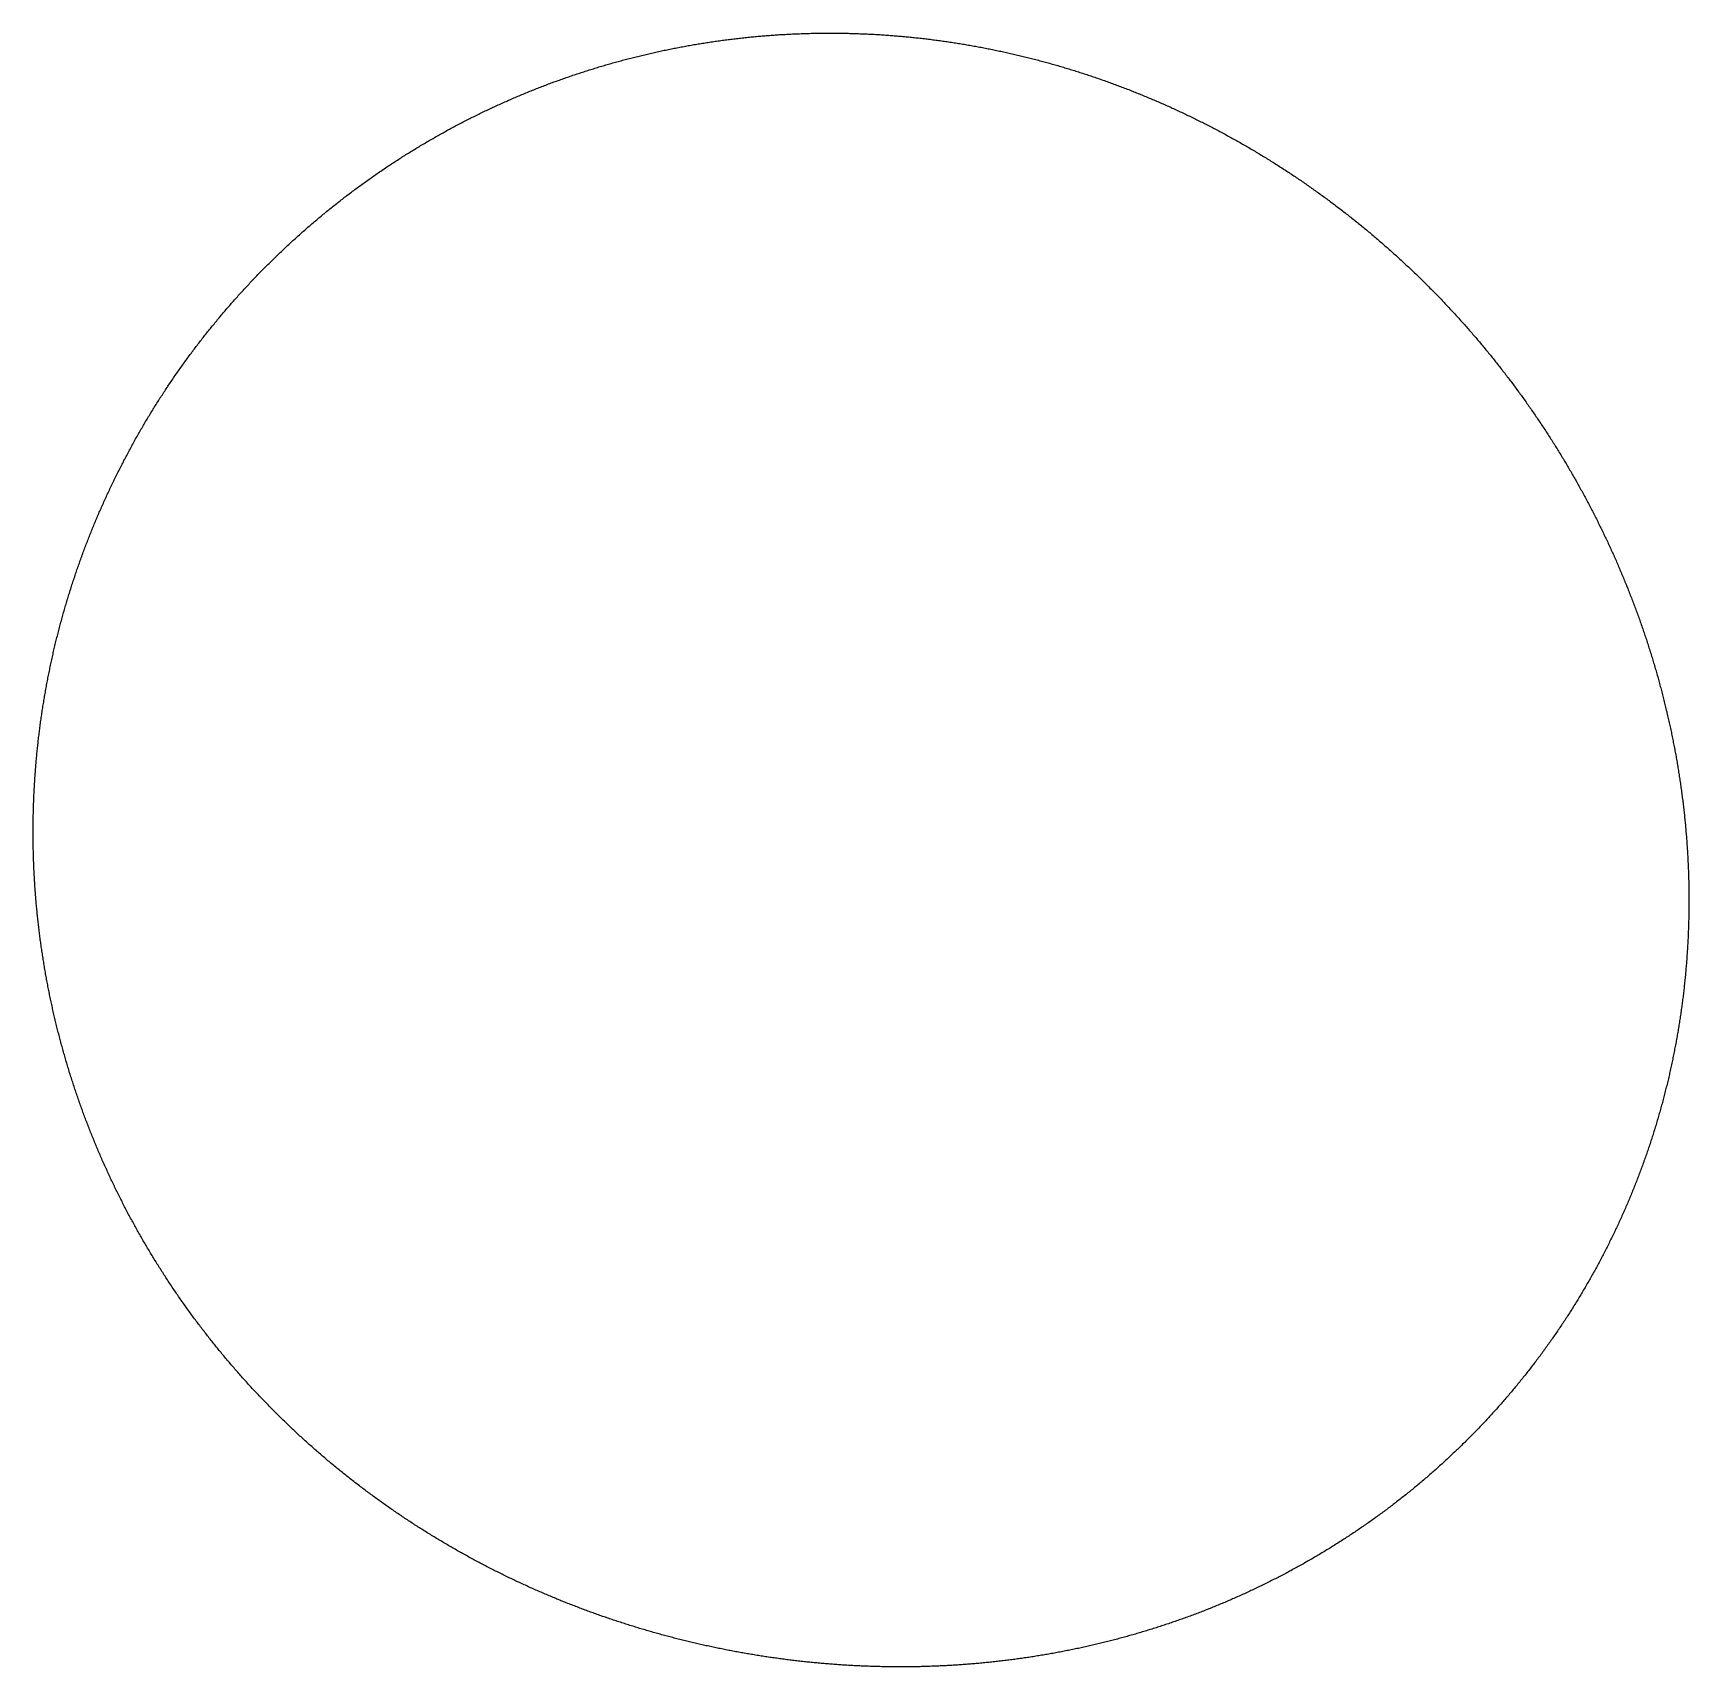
# Model space of a CAD drawing. Header units: metres. Extents: x -287 to 245, y -246 to 279.
import ezdxf

# ---------------------------------------------------------------- set-up
doc = ezdxf.new("R2010")
doc.units = ezdxf.units.M

msp = doc.modelspace()

# ---------------------------------------------------------------- linework, layer by layer
msp.add_lwpolyline([(245.03, 0), (245.03, -0.08), (245.03, -0.54), (245.03, -1), (245.02, -1.46), (245.02, -1.92), (245.02, -2.39), (245.01, -2.85), (245.01, -3.31), (245, -3.77), (245, -3.77), (244.99, -4.23), (244.99, -4.69), (244.98, -5.15), (244.97, -5.62), (244.96, -6.08), (244.95, -6.54), (244.93, -7), (244.92, -7.46), (244.91, -7.92), (244.89, -8.38), (244.88, -8.85), (244.86, -9.31), (244.85, -9.77), (244.83, -10.23), (244.81, -10.69), (244.79, -11.15), (244.77, -11.61), (244.75, -12.07), (244.73, -12.53), (244.7, -13), (244.68, -13.46), (244.65, -13.92), (244.63, -14.38), (244.6, -14.84), (244.57, -15.3), (244.55, -15.76), (244.52, -16.22), (244.49, -16.68), (244.46, -17.14), (244.42, -17.6), (244.39, -18.06), (244.36, -18.52), (244.32, -18.98), (244.29, -19.44), (244.25, -19.9), (244.22, -20.36), (244.18, -20.82), (244.14, -21.28), (244.1, -21.74), (244.06, -22.2), (244.02, -22.66), (243.98, -23.12), (243.93, -23.58), (243.89, -24.04), (243.85, -24.5), (243.8, -24.96), (243.76, -25.42), (243.71, -25.88), (243.66, -26.34), (243.61, -26.8), (243.56, -27.26), (243.51, -27.72), (243.46, -28.17), (243.41, -28.63), (243.36, -29.09), (243.3, -29.55), (243.25, -30.01), (243.19, -30.47), (243.14, -30.92), (243.08, -31.38), (243.02, -31.84), (242.96, -32.3), (242.9, -32.76), (242.84, -33.21), (242.78, -33.67), (242.72, -34.13), (242.66, -34.59), (242.59, -35.04), (242.53, -35.5), (242.46, -35.96), (242.4, -36.41), (242.33, -36.87), (242.26, -37.33), (242.19, -37.78), (242.12, -38.24), (242.05, -38.7), (241.98, -39.15), (241.91, -39.61), (241.84, -40.06), (241.76, -40.52), (241.69, -40.97), (241.61, -41.43), (241.54, -41.88), (241.46, -42.34), (241.38, -42.79), (241.3, -43.25), (241.22, -43.7), (241.14, -44.16), (241.06, -44.61), (240.98, -45.07), (240.89, -45.52), (240.81, -45.97), (240.72, -46.43), (240.64, -46.88), (240.55, -47.33), (240.46, -47.79), (240.38, -48.24), (240.29, -48.69), (240.2, -49.15), (240.11, -49.6), (240.01, -50.05), (239.92, -50.5), (239.83, -50.96), (239.73, -51.41), (239.64, -51.86), (239.54, -52.31), (239.45, -52.76), (239.35, -53.21), (239.25, -53.66), (239.15, -54.11), (239.05, -54.57), (238.95, -55.02), (238.85, -55.47), (238.75, -55.92), (238.64, -56.37), (238.54, -56.81), (238.43, -57.26), (238.33, -57.71), (238.22, -58.16), (238.11, -58.61), (238, -59.06), (237.89, -59.51), (237.78, -59.96), (237.67, -60.4), (237.56, -60.85), (237.45, -61.3), (237.33, -61.75), (237.22, -62.19), (237.1, -62.64), (236.99, -63.09), (236.87, -63.53), (236.75, -63.98), (236.64, -64.43), (236.52, -64.87), (236.4, -65.32), (236.27, -65.76), (236.15, -66.21), (236.03, -66.65), (235.91, -67.1), (235.78, -67.54), (235.66, -67.99), (235.53, -68.43), (235.4, -68.87), (235.27, -69.32), (235.15, -69.76), (235.02, -70.2), (234.89, -70.65), (234.76, -71.09), (234.62, -71.53), (234.49, -71.97), (234.36, -72.42), (234.22, -72.86), (234.09, -73.3), (233.95, -73.74), (233.81, -74.18), (233.68, -74.62), (233.54, -75.06), (233.4, -75.5), (233.26, -75.94), (233.12, -76.38), (232.97, -76.82), (232.83, -77.26), (232.69, -77.7), (232.54, -78.14), (232.4, -78.57), (232.25, -79.01), (232.1, -79.45), (231.96, -79.89), (231.81, -80.32), (231.66, -80.76), (231.51, -81.2), (231.36, -81.63), (231.2, -82.07), (231.05, -82.5), (230.9, -82.94), (230.74, -83.37), (230.59, -83.81), (230.43, -84.24), (230.28, -84.68), (230.12, -85.11), (229.96, -85.54), (229.8, -85.98), (229.64, -86.41), (229.48, -86.84), (229.32, -87.27), (229.15, -87.71), (228.99, -88.14), (228.83, -88.57), (228.66, -89), (228.49, -89.43), (228.33, -89.86), (228.16, -90.29), (227.99, -90.72), (227.82, -91.15), (227.65, -91.58), (227.48, -92.01), (227.31, -92.44), (227.14, -92.86), (226.96, -93.29), (226.79, -93.72), (226.62, -94.15), (226.44, -94.57), (226.26, -95), (226.09, -95.43), (225.91, -95.85), (225.73, -96.28), (225.55, -96.7), (225.37, -97.13), (225.19, -97.55), (225, -97.98), (224.82, -98.4), (224.64, -98.82), (224.45, -99.25), (224.27, -99.67), (224.08, -100.09), (223.89, -100.51), (223.71, -100.93), (223.52, -101.36), (223.33, -101.78), (223.14, -102.2), (222.95, -102.62), (222.75, -103.04), (222.56, -103.46), (222.37, -103.88), (222.17, -104.29), (221.98, -104.71), (221.78, -105.13), (221.59, -105.55), (221.39, -105.96), (221.19, -106.38), (220.99, -106.8), (220.79, -107.21), (220.59, -107.63), (220.39, -108.04), (220.19, -108.46), (219.98, -108.87), (219.78, -109.29), (219.57, -109.7), (219.37, -110.12), (219.16, -110.53), (218.96, -110.94), (218.75, -111.35), (218.54, -111.76), (218.33, -112.18), (218.12, -112.59), (217.91, -113), (217.7, -113.41), (217.48, -113.82), (217.27, -114.23), (217.06, -114.63), (216.84, -115.04), (216.63, -115.45), (216.41, -115.86), (216.19, -116.27), (215.98, -116.67), (215.76, -117.08), (215.54, -117.49), (215.32, -117.89), (215.1, -118.3), (214.87, -118.7), (214.65, -119.11), (214.43, -119.51), (214.2, -119.91), (213.98, -120.32), (213.75, -120.72), (213.53, -121.12), (213.3, -121.52), (213.07, -121.92), (212.84, -122.32), (212.61, -122.72), (212.38, -123.12), (212.15, -123.52), (211.92, -123.92), (211.69, -124.32), (211.45, -124.72), (211.22, -125.12), (210.98, -125.51), (210.75, -125.91), (210.51, -126.31), (210.27, -126.7), (210.04, -127.1), (209.8, -127.49), (209.56, -127.89), (209.32, -128.28), (209.08, -128.68), (208.83, -129.07), (208.59, -129.46), (208.35, -129.85), (208.1, -130.25), (207.86, -130.64), (207.61, -131.03), (207.37, -131.42), (207.12, -131.81), (206.87, -132.2), (206.62, -132.59), (206.37, -132.98), (206.12, -133.36), (205.87, -133.75), (205.62, -134.14), (205.37, -134.52), (205.12, -134.91), (204.86, -135.3), (204.61, -135.68), (204.35, -136.07), (204.1, -136.45), (203.84, -136.83), (203.58, -137.22), (203.33, -137.6), (203.07, -137.98), (202.81, -138.36), (202.55, -138.74), (202.29, -139.12), (202.02, -139.5), (201.76, -139.88), (201.5, -140.26), (201.23, -140.64), (200.97, -141.02), (200.7, -141.4), (200.44, -141.77), (200.17, -142.15), (199.9, -142.53), (199.63, -142.9), (199.37, -143.28), (199.1, -143.65), (198.83, -144.03), (198.55, -144.4), (198.28, -144.77), (198.01, -145.14), (197.74, -145.52), (197.46, -145.89), (197.19, -146.26), (196.91, -146.63), (196.64, -147), (196.36, -147.37), (196.08, -147.74), (195.8, -148.11), (195.52, -148.47), (195.24, -148.84), (194.96, -149.21), (194.68, -149.57), (194.4, -149.94), (194.12, -150.3), (193.84, -150.67), (193.55, -151.03), (193.27, -151.39), (192.98, -151.76), (192.7, -152.12), (192.41, -152.48), (192.12, -152.84), (191.83, -153.2), (191.54, -153.56), (191.25, -153.92), (190.96, -154.28), (190.67, -154.64), (190.38, -155), (190.09, -155.35), (189.8, -155.71), (189.5, -156.07), (189.21, -156.42), (188.91, -156.78), (188.62, -157.13), (188.32, -157.49), (188.02, -157.84), (187.73, -158.19), (187.43, -158.54), (187.13, -158.9), (186.83, -159.25), (186.53, -159.6), (186.23, -159.95), (185.93, -160.3), (185.62, -160.65), (185.32, -160.99), (185.02, -161.34), (184.71, -161.69), (184.41, -162.03), (184.1, -162.38), (183.8, -162.73), (183.49, -163.07), (183.18, -163.41), (182.87, -163.76), (182.56, -164.1), (182.25, -164.44), (181.94, -164.78), (181.63, -165.13), (181.32, -165.47), (181.01, -165.81), (180.7, -166.15), (180.38, -166.48), (180.07, -166.82), (179.75, -167.16), (179.44, -167.5), (179.12, -167.83), (178.81, -168.17), (178.49, -168.5), (178.17, -168.84), (177.85, -169.17), (177.53, -169.51), (177.21, -169.84), (176.89, -170.17), (176.57, -170.5), (176.25, -170.83), (175.93, -171.16), (175.6, -171.49), (175.28, -171.82), (174.95, -172.15), (174.63, -172.48), (174.3, -172.8), (173.98, -173.13), (173.65, -173.46), (173.32, -173.78), (172.99, -174.11), (172.67, -174.43), (172.34, -174.75), (172.01, -175.08), (171.68, -175.4), (171.34, -175.72), (171.01, -176.04), (170.68, -176.36), (170.35, -176.68), (170.01, -177), (169.68, -177.32), (169.34, -177.63), (169.01, -177.95), (168.67, -178.27), (168.34, -178.58), (168, -178.9), (167.66, -179.21), (167.32, -179.53), (166.98, -179.84), (166.64, -180.15), (166.3, -180.46), (165.96, -180.77), (165.62, -181.08), (165.28, -181.39), (164.94, -181.7), (164.59, -182.01), (164.25, -182.32), (163.9, -182.63), (163.56, -182.93), (163.21, -183.24), (162.87, -183.54), (162.52, -183.85), (162.17, -184.15), (161.82, -184.46), (161.48, -184.76), (161.13, -185.06), (160.78, -185.36), (160.43, -185.66), (160.08, -185.96), (159.72, -186.26), (159.37, -186.56), (159.02, -186.86), (158.67, -187.16), (158.31, -187.45), (157.96, -187.75), (157.6, -188.04), (157.25, -188.34), (156.89, -188.63), (156.54, -188.92), (156.18, -189.22), (155.82, -189.51), (155.46, -189.8), (155.1, -190.09), (154.75, -190.38), (154.39, -190.67), (154.03, -190.96), (153.66, -191.25), (153.3, -191.53), (152.94, -191.82), (152.58, -192.1), (152.22, -192.39), (151.85, -192.67), (151.49, -192.96), (151.12, -193.24), (150.76, -193.52), (150.39, -193.8), (150.03, -194.08), (149.66, -194.36), (149.29, -194.64), (148.92, -194.92), (148.56, -195.2), (148.19, -195.48), (147.82, -195.76), (147.45, -196.03), (147.08, -196.31), (146.71, -196.58), (146.33, -196.85), (145.96, -197.13), (145.59, -197.4), (145.22, -197.67), (144.84, -197.94), (144.47, -198.21), (144.09, -198.48), (143.72, -198.75), (143.34, -199.02), (142.97, -199.29), (142.59, -199.56), (142.21, -199.82), (141.84, -200.09), (141.46, -200.35), (141.08, -200.62), (140.7, -200.88), (140.32, -201.14), (139.94, -201.4), (139.56, -201.66), (139.18, -201.92), (138.8, -202.18), (138.42, -202.44), (138.03, -202.7), (137.65, -202.96), (137.27, -203.22), (136.88, -203.47), (136.5, -203.73), (136.11, -203.98), (135.73, -204.24), (135.34, -204.49), (134.96, -204.74), (134.57, -204.99), (134.18, -205.24), (133.79, -205.49), (133.41, -205.74), (133.02, -205.99), (132.63, -206.24), (132.24, -206.49), (131.85, -206.74), (131.46, -206.98), (131.07, -207.23), (130.67, -207.47), (130.28, -207.71), (129.89, -207.96), (129.5, -208.2), (129.1, -208.44), (128.71, -208.68), (128.32, -208.92), (127.92, -209.16), (127.53, -209.4), (127.13, -209.64), (126.73, -209.88), (126.34, -210.11), (125.94, -210.35), (125.54, -210.58), (125.15, -210.82), (124.75, -211.05), (124.35, -211.28), (123.95, -211.51), (123.55, -211.75), (123.15, -211.98), (122.75, -212.21), (122.35, -212.44), (121.95, -212.66), (121.55, -212.89), (121.15, -213.12), (120.74, -213.34), (120.34, -213.57), (119.94, -213.79), (119.53, -214.02), (119.13, -214.24), (118.73, -214.46), (118.32, -214.69), (117.92, -214.91), (117.51, -215.13), (117.1, -215.35), (116.7, -215.56), (116.29, -215.78), (115.88, -216), (115.48, -216.22), (115.07, -216.43), (114.66, -216.65), (114.25, -216.86), (113.84, -217.07), (113.43, -217.29), (113.02, -217.5), (112.61, -217.71), (112.2, -217.92), (111.79, -218.13), (111.38, -218.34), (110.96, -218.55), (110.55, -218.75), (110.14, -218.96), (109.73, -219.17), (109.31, -219.37), (108.9, -219.58), (108.48, -219.78), (108.07, -219.98), (107.66, -220.18), (107.24, -220.38), (106.82, -220.58), (106.41, -220.78), (105.99, -220.98), (105.57, -221.18), (105.16, -221.38), (104.74, -221.58), (104.32, -221.77), (103.9, -221.97), (103.48, -222.16), (103.07, -222.35), (102.65, -222.55), (102.23, -222.74), (101.81, -222.93), (101.39, -223.12), (100.96, -223.31), (100.54, -223.5), (100.12, -223.69), (99.7, -223.87), (99.28, -224.06), (98.86, -224.25), (98.43, -224.43), (98.01, -224.62), (97.59, -224.8), (97.16, -224.98), (96.74, -225.16), (96.31, -225.34), (95.89, -225.53), (95.46, -225.71), (95.04, -225.88), (94.61, -226.06), (94.19, -226.24), (93.76, -226.42), (93.33, -226.59), (92.91, -226.77), (92.48, -226.94), (92.05, -227.11), (91.62, -227.29), (91.19, -227.46), (90.77, -227.63), (90.34, -227.8), (89.91, -227.97), (89.48, -228.14), (89.05, -228.31), (88.62, -228.47), (88.19, -228.64), (87.76, -228.81), (87.33, -228.97), (86.89, -229.13), (86.46, -229.3), (86.03, -229.46), (85.6, -229.62), (85.17, -229.78), (84.73, -229.94), (84.3, -230.1), (83.87, -230.26), (83.43, -230.42), (83, -230.58), (82.56, -230.73), (82.13, -230.89), (81.69, -231.04), (81.26, -231.2), (80.82, -231.35), (80.39, -231.5), (79.95, -231.65), (79.52, -231.8), (79.08, -231.95), (78.64, -232.1), (78.21, -232.25), (77.77, -232.4), (77.33, -232.54), (76.89, -232.69), (76.45, -232.84), (76.02, -232.98), (75.58, -233.12), (75.14, -233.27), (74.7, -233.41), (74.26, -233.55), (73.82, -233.69), (73.38, -233.83), (72.94, -233.97), (72.5, -234.11), (72.06, -234.25), (71.62, -234.38), (71.18, -234.52), (70.74, -234.65), (70.29, -234.79), (69.85, -234.92), (69.41, -235.05), (68.97, -235.19), (68.53, -235.32), (68.08, -235.45), (67.64, -235.58), (67.2, -235.71), (66.75, -235.83), (66.31, -235.96), (65.87, -236.09), (65.42, -236.21), (64.98, -236.34), (64.53, -236.46), (64.09, -236.59), (63.64, -236.71), (63.2, -236.83), (62.75, -236.95), (62.31, -237.07), (61.86, -237.19), (61.41, -237.31), (60.97, -237.43), (60.52, -237.54), (60.08, -237.66), (59.63, -237.77), (59.18, -237.89), (58.73, -238), (58.29, -238.12), (57.84, -238.23), (57.39, -238.34), (56.94, -238.45), (56.49, -238.56), (56.05, -238.67), (55.6, -238.78), (55.15, -238.89), (54.7, -238.99), (54.25, -239.1), (53.8, -239.2), (53.35, -239.31), (52.9, -239.41), (52.45, -239.52), (52, -239.62), (51.55, -239.72), (51.1, -239.82), (50.65, -239.92), (50.2, -240.02), (49.75, -240.12), (49.3, -240.21), (48.85, -240.31), (48.39, -240.41), (47.94, -240.5), (47.49, -240.6), (47.04, -240.69), (46.59, -240.78), (46.13, -240.87), (45.68, -240.96), (45.23, -241.05), (44.78, -241.14), (44.32, -241.23), (43.87, -241.32), (43.42, -241.41), (42.96, -241.49), (42.51, -241.58), (42.06, -241.67), (41.6, -241.75), (41.15, -241.83), (40.7, -241.92), (40.24, -242), (39.79, -242.08), (39.33, -242.16), (38.88, -242.24), (38.42, -242.32), (37.97, -242.39), (37.51, -242.47), (37.06, -242.55), (36.6, -242.62), (36.15, -242.7), (35.69, -242.77), (35.24, -242.84), (34.78, -242.92), (34.32, -242.99), (33.87, -243.06), (33.41, -243.13), (32.95, -243.2), (32.5, -243.27), (32.04, -243.33), (31.59, -243.4), (31.13, -243.47), (30.67, -243.53), (30.21, -243.6), (29.76, -243.66), (29.3, -243.72), (28.84, -243.79), (28.39, -243.85), (27.93, -243.91), (27.47, -243.97), (27.01, -244.03), (26.55, -244.09), (26.1, -244.14), (25.64, -244.2), (25.18, -244.26), (24.72, -244.31), (24.26, -244.37), (23.81, -244.42), (23.35, -244.47), (22.89, -244.52), (22.43, -244.58), (21.97, -244.63), (21.51, -244.68), (21.05, -244.73), (20.59, -244.77), (20.13, -244.82), (19.68, -244.87), (19.22, -244.91), (18.76, -244.96), (18.3, -245), (17.84, -245.05), (17.38, -245.09), (16.92, -245.13), (16.46, -245.17), (16, -245.21), (15.54, -245.25), (15.08, -245.29), (14.62, -245.33), (14.16, -245.37), (13.7, -245.41), (13.24, -245.44), (12.78, -245.48), (12.32, -245.51), (11.86, -245.54), (11.4, -245.58), (10.94, -245.61), (10.48, -245.64), (10.02, -245.67), (9.56, -245.7), (9.1, -245.73), (8.63, -245.76), (8.17, -245.79), (7.71, -245.81), (7.25, -245.84), (6.79, -245.86), (6.33, -245.89), (5.87, -245.91), (5.41, -245.93), (4.95, -245.96), (4.49, -245.98), (4.03, -246), (3.56, -246.02), (3.1, -246.04), (2.64, -246.06), (2.18, -246.07), (1.72, -246.09), (1.26, -246.11), (0.8, -246.12), (0.34, -246.14), (-0.13, -246.15), (-0.59, -246.16), (-1.05, -246.18), (-1.51, -246.19), (-1.97, -246.2), (-2.43, -246.21), (-2.89, -246.22), (-3.36, -246.23), (-3.82, -246.23), (-4.28, -246.24), (-4.74, -246.25), (-5.2, -246.25), (-5.66, -246.26), (-6.12, -246.26), (-6.59, -246.26), (-7.05, -246.27), (-7.51, -246.27), (-7.97, -246.27), (-8.43, -246.27), (-8.89, -246.27), (-9.36, -246.27), (-9.82, -246.27), (-10.28, -246.26), (-10.74, -246.26), (-11.2, -246.25), (-11.66, -246.25), (-12.12, -246.24), (-12.59, -246.24), (-13.05, -246.23), (-13.51, -246.22), (-13.97, -246.21), (-14.43, -246.2), (-14.89, -246.19), (-15.35, -246.18), (-15.82, -246.17), (-16.28, -246.16), (-16.74, -246.15), (-17.2, -246.13), (-17.66, -246.12), (-18.12, -246.1), (-18.58, -246.09), (-19.05, -246.07), (-19.51, -246.05), (-19.97, -246.03), (-20.43, -246.01), (-20.89, -245.99), (-21.35, -245.97), (-21.81, -245.95), (-22.27, -245.93), (-22.73, -245.91), (-23.2, -245.88), (-23.66, -245.86), (-24.12, -245.83), (-24.58, -245.81), (-25.04, -245.78), (-25.5, -245.75), (-25.96, -245.73), (-26.42, -245.7), (-26.88, -245.67), (-27.34, -245.64), (-27.8, -245.61), (-28.26, -245.58), (-28.72, -245.54), (-29.18, -245.51), (-29.64, -245.48), (-30.1, -245.44), (-30.56, -245.41), (-31.02, -245.37), (-31.48, -245.33), (-31.94, -245.3), (-32.4, -245.26), (-32.86, -245.22), (-33.32, -245.18), (-33.78, -245.14), (-34.24, -245.1), (-34.7, -245.06), (-35.16, -245.01), (-35.62, -244.97), (-36.08, -244.93), (-36.54, -244.88), (-37, -244.84), (-37.46, -244.79), (-37.92, -244.74), (-38.38, -244.7), (-38.84, -244.65), (-39.3, -244.6), (-39.75, -244.55), (-40.21, -244.5), (-40.67, -244.45), (-41.13, -244.39), (-41.59, -244.34), (-42.05, -244.29), (-42.51, -244.23), (-42.96, -244.18), (-43.42, -244.12), (-43.88, -244.07), (-44.34, -244.01), (-44.8, -243.95), (-45.25, -243.89), (-45.71, -243.83), (-46.17, -243.77), (-46.63, -243.71), (-47.08, -243.65), (-47.54, -243.59), (-48, -243.52), (-48.46, -243.46), (-48.91, -243.4), (-49.37, -243.33), (-49.83, -243.26), (-50.28, -243.2), (-50.74, -243.13), (-51.2, -243.06), (-51.65, -242.99), (-52.11, -242.92), (-52.57, -242.85), (-53.02, -242.78), (-53.48, -242.71), (-53.93, -242.64), (-54.39, -242.57), (-54.85, -242.49), (-55.3, -242.42), (-55.76, -242.34), (-56.21, -242.27), (-56.67, -242.19), (-57.12, -242.11), (-57.58, -242.03), (-58.03, -241.95), (-58.49, -241.88), (-58.94, -241.8), (-59.39, -241.71), (-59.85, -241.63), (-60.3, -241.55), (-60.76, -241.47), (-61.21, -241.38), (-61.66, -241.3), (-62.12, -241.21), (-62.57, -241.13), (-63.02, -241.04), (-63.48, -240.95), (-63.93, -240.86), (-64.38, -240.77), (-64.84, -240.68), (-65.29, -240.59), (-65.74, -240.5), (-66.19, -240.41), (-66.65, -240.32), (-67.1, -240.23), (-67.55, -240.13), (-68, -240.04), (-68.45, -239.94), (-68.9, -239.85), (-69.36, -239.75), (-69.81, -239.65), (-70.26, -239.55), (-70.71, -239.45), (-71.16, -239.35), (-71.61, -239.25), (-72.06, -239.15), (-72.51, -239.05), (-72.96, -238.95), (-73.41, -238.85), (-73.86, -238.74), (-74.31, -238.64), (-74.76, -238.53), (-75.21, -238.43), (-75.66, -238.32), (-76.11, -238.21), (-76.56, -238.11), (-77, -238), (-77.45, -237.89), (-77.9, -237.78), (-78.35, -237.67), (-78.8, -237.56), (-79.24, -237.44), (-79.69, -237.33), (-80.14, -237.22), (-80.59, -237.1), (-81.03, -236.99), (-81.48, -236.87), (-81.93, -236.75), (-82.37, -236.64), (-82.82, -236.52), (-83.27, -236.4), (-83.71, -236.28), (-84.16, -236.16), (-84.6, -236.04), (-85.05, -235.92), (-85.49, -235.8), (-85.94, -235.67), (-86.38, -235.55), (-86.83, -235.43), (-87.27, -235.3), (-87.72, -235.18), (-88.16, -235.05), (-88.6, -234.92), (-89.05, -234.79), (-89.49, -234.67), (-89.93, -234.54), (-90.38, -234.41), (-90.82, -234.28), (-91.26, -234.14), (-91.7, -234.01), (-92.15, -233.88), (-92.59, -233.75), (-93.03, -233.61), (-93.47, -233.48), (-93.91, -233.34), (-94.35, -233.2), (-94.79, -233.07), (-95.23, -232.93), (-95.67, -232.79), (-96.11, -232.65), (-96.55, -232.51), (-96.99, -232.37), (-97.43, -232.23), (-97.87, -232.09), (-98.31, -231.95), (-98.75, -231.8), (-99.19, -231.66), (-99.63, -231.52), (-100.06, -231.37), (-100.5, -231.22), (-100.94, -231.08), (-101.38, -230.93), (-101.81, -230.78), (-102.25, -230.63), (-102.69, -230.48), (-103.12, -230.33), (-103.56, -230.18), (-104, -230.03), (-104.43, -229.88), (-104.87, -229.73), (-105.3, -229.57), (-105.74, -229.42), (-106.17, -229.26), (-106.61, -229.11), (-107.04, -228.95), (-107.48, -228.79), (-107.91, -228.64), (-108.34, -228.48), (-108.78, -228.32), (-109.21, -228.16), (-109.64, -228), (-110.07, -227.84), (-110.51, -227.67), (-110.94, -227.51), (-111.37, -227.35), (-111.8, -227.18), (-112.23, -227.02), (-112.66, -226.85), (-113.09, -226.69), (-113.52, -226.52), (-113.95, -226.35), (-114.38, -226.18), (-114.81, -226.02), (-115.24, -225.85), (-115.67, -225.68), (-116.1, -225.5), (-116.53, -225.33), (-116.96, -225.16), (-117.39, -224.99), (-117.81, -224.81), (-118.24, -224.64), (-118.67, -224.46), (-119.09, -224.29), (-119.52, -224.11), (-119.95, -223.93), (-120.37, -223.76), (-120.8, -223.58), (-121.22, -223.4), (-121.65, -223.22), (-122.07, -223.04), (-122.5, -222.86), (-122.92, -222.68), (-123.35, -222.49), (-123.77, -222.31), (-124.19, -222.13), (-124.62, -221.94), (-125.04, -221.76), (-125.46, -221.57), (-125.88, -221.38), (-126.31, -221.2), (-126.73, -221.01), (-127.15, -220.82), (-127.57, -220.63), (-127.99, -220.44), (-128.41, -220.25), (-128.83, -220.06), (-129.25, -219.87), (-129.67, -219.67), (-130.09, -219.48), (-130.51, -219.29), (-130.92, -219.09), (-131.34, -218.89), (-131.76, -218.7), (-132.18, -218.5), (-132.59, -218.3), (-133.01, -218.11), (-133.43, -217.91), (-133.84, -217.71), (-134.26, -217.51), (-134.68, -217.3), (-135.09, -217.1), (-135.51, -216.9), (-135.92, -216.7), (-136.33, -216.49), (-136.75, -216.29), (-137.16, -216.08), (-137.57, -215.88), (-137.99, -215.67), (-138.4, -215.46), (-138.81, -215.26), (-139.22, -215.05), (-139.63, -214.84), (-140.05, -214.63), (-140.46, -214.42), (-140.87, -214.21), (-141.28, -213.99), (-141.69, -213.78), (-142.09, -213.57), (-142.5, -213.35), (-142.91, -213.14), (-143.32, -212.92), (-143.73, -212.71), (-144.14, -212.49), (-144.54, -212.27), (-144.95, -212.06), (-145.36, -211.84), (-145.76, -211.62), (-146.17, -211.4), (-146.57, -211.18), (-146.98, -210.96), (-147.38, -210.73), (-147.79, -210.51), (-148.19, -210.29), (-148.6, -210.06), (-149, -209.84), (-149.4, -209.61), (-149.8, -209.39), (-150.21, -209.16), (-150.61, -208.93), (-151.01, -208.71), (-151.41, -208.48), (-151.81, -208.25), (-152.21, -208.02), (-152.61, -207.79), (-153.01, -207.56), (-153.41, -207.33), (-153.81, -207.09), (-154.21, -206.86), (-154.6, -206.63), (-155, -206.39), (-155.4, -206.16), (-155.8, -205.92), (-156.19, -205.68), (-156.59, -205.45), (-156.98, -205.21), (-157.38, -204.97), (-157.77, -204.73), (-158.17, -204.49), (-158.56, -204.25), (-158.96, -204.01), (-159.35, -203.77), (-159.74, -203.53), (-160.13, -203.28), (-160.53, -203.04), (-160.92, -202.8), (-161.31, -202.55), (-161.7, -202.31), (-162.09, -202.06), (-162.48, -201.81), (-162.87, -201.57), (-163.26, -201.32), (-163.65, -201.07), (-164.04, -200.82), (-164.42, -200.57), (-164.81, -200.32), (-165.2, -200.07), (-165.59, -199.81), (-165.97, -199.56), (-166.36, -199.31), (-166.74, -199.05), (-167.13, -198.8), (-167.51, -198.54), (-167.9, -198.29), (-168.28, -198.03), (-168.66, -197.78), (-169.05, -197.52), (-169.43, -197.26), (-169.81, -197), (-170.19, -196.74), (-170.57, -196.48), (-170.95, -196.22), (-171.33, -195.96), (-171.71, -195.69), (-172.09, -195.43), (-172.47, -195.17), (-172.85, -194.9), (-173.23, -194.64), (-173.61, -194.37), (-173.98, -194.11), (-174.36, -193.84), (-174.74, -193.57), (-175.11, -193.31), (-175.49, -193.04), (-175.86, -192.77), (-176.24, -192.5), (-176.61, -192.23), (-176.98, -191.96), (-177.36, -191.68), (-177.73, -191.41), (-178.1, -191.14), (-178.47, -190.87), (-178.85, -190.59), (-179.22, -190.32), (-179.59, -190.04), (-179.96, -189.76), (-180.33, -189.49), (-180.69, -189.21), (-181.06, -188.93), (-181.43, -188.65), (-181.8, -188.37), (-182.17, -188.09), (-182.53, -187.81), (-182.9, -187.53), (-183.26, -187.25), (-183.63, -186.97), (-183.99, -186.69), (-184.36, -186.4), (-184.72, -186.12), (-185.08, -185.83), (-185.45, -185.55), (-185.81, -185.26), (-186.17, -184.98), (-186.53, -184.69), (-186.89, -184.4), (-187.25, -184.11), (-187.61, -183.82), (-187.97, -183.53), (-188.33, -183.24), (-188.69, -182.95), (-189.05, -182.66), (-189.41, -182.37), (-189.76, -182.08), (-190.12, -181.78), (-190.47, -181.49), (-190.83, -181.19), (-191.19, -180.9), (-191.54, -180.6), (-191.89, -180.31), (-192.25, -180.01), (-192.6, -179.71), (-192.95, -179.42), (-193.3, -179.12), (-193.66, -178.82), (-194.01, -178.52), (-194.36, -178.22), (-194.71, -177.92), (-195.06, -177.61), (-195.4, -177.31), (-195.75, -177.01), (-196.1, -176.71), (-196.45, -176.4), (-196.79, -176.1), (-197.14, -175.79), (-197.49, -175.49), (-197.83, -175.18), (-198.18, -174.87), (-198.52, -174.56), (-198.86, -174.26), (-199.21, -173.95), (-199.55, -173.64), (-199.89, -173.33), (-200.23, -173.02), (-200.57, -172.71), (-200.91, -172.39), (-201.25, -172.08), (-201.59, -171.77), (-201.93, -171.46), (-202.27, -171.14), (-202.61, -170.83), (-202.94, -170.51), (-203.28, -170.19), (-203.62, -169.88), (-203.95, -169.56), (-204.29, -169.24), (-204.62, -168.93), (-204.95, -168.61), (-205.29, -168.29), (-205.62, -167.97), (-205.95, -167.65), (-206.28, -167.33), (-206.61, -167), (-206.95, -166.68), (-207.28, -166.36), (-207.6, -166.04), (-207.93, -165.71), (-208.26, -165.39), (-208.59, -165.06), (-208.92, -164.74), (-209.24, -164.41), (-209.57, -164.08), (-209.89, -163.76), (-210.22, -163.43), (-210.54, -163.1), (-210.87, -162.77), (-211.19, -162.44), (-211.51, -162.11), (-211.84, -161.78), (-212.16, -161.45), (-212.48, -161.12), (-212.8, -160.79), (-213.12, -160.45), (-213.44, -160.12), (-213.76, -159.79), (-214.08, -159.45), (-214.39, -159.12), (-214.71, -158.78), (-215.03, -158.45), (-215.34, -158.11), (-215.66, -157.77), (-215.97, -157.44), (-216.29, -157.1), (-216.6, -156.76), (-216.91, -156.42), (-217.23, -156.08), (-217.54, -155.74), (-217.85, -155.4), (-218.16, -155.06), (-218.47, -154.72), (-218.78, -154.37), (-219.09, -154.03), (-219.4, -153.69), (-219.7, -153.34), (-220.01, -153), (-220.32, -152.65), (-220.62, -152.31), (-220.93, -151.96), (-221.23, -151.61), (-221.54, -151.27), (-221.84, -150.92), (-222.14, -150.57), (-222.45, -150.22), (-222.75, -149.87), (-223.05, -149.52), (-223.35, -149.17), (-223.65, -148.82), (-223.95, -148.47), (-224.25, -148.12), (-224.55, -147.77), (-224.84, -147.41), (-225.14, -147.06), (-225.44, -146.71), (-225.73, -146.35), (-226.03, -146), (-226.32, -145.64), (-226.62, -145.29), (-226.91, -144.93), (-227.2, -144.57), (-227.49, -144.22), (-227.79, -143.86), (-228.08, -143.5), (-228.37, -143.14), (-228.66, -142.78), (-228.94, -142.42), (-229.23, -142.06), (-229.52, -141.7), (-229.81, -141.34), (-230.09, -140.98), (-230.38, -140.61), (-230.67, -140.25), (-230.95, -139.89), (-231.23, -139.52), (-231.52, -139.16), (-231.8, -138.79), (-232.08, -138.43), (-232.36, -138.06), (-232.64, -137.7), (-232.93, -137.33), (-233.2, -136.96), (-233.48, -136.6), (-233.76, -136.23), (-234.04, -135.86), (-234.32, -135.49), (-234.59, -135.12), (-234.87, -134.75), (-235.14, -134.38), (-235.42, -134.01), (-235.69, -133.64), (-235.97, -133.27), (-236.24, -132.89), (-236.51, -132.52), (-236.78, -132.15), (-237.05, -131.77), (-237.32, -131.4), (-237.59, -131.02), (-237.86, -130.65), (-238.13, -130.27), (-238.4, -129.9), (-238.66, -129.52), (-238.93, -129.14), (-239.19, -128.76), (-239.46, -128.39), (-239.72, -128.01), (-239.99, -127.63), (-240.25, -127.25), (-240.51, -126.87), (-240.77, -126.49), (-241.03, -126.11), (-241.29, -125.73), (-241.55, -125.34), (-241.81, -124.96), (-242.07, -124.58), (-242.33, -124.2), (-242.58, -123.81), (-242.84, -123.43), (-243.09, -123.05), (-243.35, -122.66), (-243.6, -122.28), (-243.86, -121.89), (-244.11, -121.5), (-244.36, -121.12), (-244.61, -120.73), (-244.86, -120.34), (-245.11, -119.95), (-245.36, -119.57), (-245.61, -119.18), (-245.86, -118.79), (-246.11, -118.4), (-246.35, -118.01), (-246.6, -117.62), (-246.85, -117.23), (-247.09, -116.84), (-247.33, -116.44), (-247.58, -116.05), (-247.82, -115.66), (-248.06, -115.27), (-248.3, -114.87), (-248.54, -114.48), (-248.78, -114.08), (-249.02, -113.69), (-249.26, -113.29), (-249.5, -112.9), (-249.74, -112.5), (-249.97, -112.11), (-250.21, -111.71), (-250.44, -111.31), (-250.68, -110.91), (-250.91, -110.52), (-251.15, -110.12), (-251.38, -109.72), (-251.61, -109.32), (-251.84, -108.92), (-252.07, -108.52), (-252.3, -108.12), (-252.53, -107.72), (-252.76, -107.32), (-252.99, -106.92), (-253.21, -106.51), (-253.44, -106.11), (-253.66, -105.71), (-253.89, -105.31), (-254.11, -104.9), (-254.34, -104.5), (-254.56, -104.09), (-254.78, -103.69), (-255, -103.28), (-255.22, -102.88), (-255.44, -102.47), (-255.66, -102.07), (-255.88, -101.66), (-256.1, -101.25), (-256.31, -100.85), (-256.53, -100.44), (-256.74, -100.03), (-256.96, -99.62), (-257.17, -99.21), (-257.39, -98.8), (-257.6, -98.39), (-257.81, -97.98), (-258.02, -97.57), (-258.23, -97.16), (-258.44, -96.75), (-258.65, -96.34), (-258.86, -95.93), (-259.07, -95.52), (-259.28, -95.1), (-259.48, -94.69), (-259.69, -94.28), (-259.89, -93.86), (-260.1, -93.45), (-260.3, -93.03), (-260.5, -92.62), (-260.7, -92.21), (-260.9, -91.79), (-261.1, -91.37), (-261.3, -90.96), (-261.5, -90.54), (-261.7, -90.12), (-261.9, -89.71), (-262.09, -89.29), (-262.29, -88.87), (-262.49, -88.45), (-262.68, -88.03), (-262.87, -87.62), (-263.07, -87.2), (-263.26, -86.78), (-263.45, -86.36), (-263.64, -85.94), (-263.83, -85.52), (-264.02, -85.09), (-264.21, -84.67), (-264.4, -84.25), (-264.58, -83.83), (-264.77, -83.41), (-264.96, -82.98), (-265.14, -82.56), (-265.32, -82.14), (-265.51, -81.72), (-265.69, -81.29), (-265.87, -80.87), (-266.05, -80.44), (-266.23, -80.02), (-266.41, -79.59), (-266.59, -79.17), (-266.77, -78.74), (-266.95, -78.32), (-267.12, -77.89), (-267.3, -77.46), (-267.48, -77.03), (-267.65, -76.61), (-267.82, -76.18), (-268, -75.75), (-268.17, -75.32), (-268.34, -74.9), (-268.51, -74.47), (-268.68, -74.04), (-268.85, -73.61), (-269.02, -73.18), (-269.19, -72.75), (-269.35, -72.32), (-269.52, -71.89), (-269.68, -71.46), (-269.85, -71.02), (-270.01, -70.59), (-270.17, -70.16), (-270.34, -69.73), (-270.5, -69.3), (-270.66, -68.86), (-270.82, -68.43), (-270.98, -68), (-271.14, -67.56), (-271.29, -67.13), (-271.45, -66.7), (-271.61, -66.26), (-271.76, -65.83), (-271.92, -65.39), (-272.07, -64.96), (-272.22, -64.52), (-272.38, -64.09), (-272.53, -63.65), (-272.68, -63.21), (-272.83, -62.78), (-272.98, -62.34), (-273.13, -61.9), (-273.28, -61.47), (-273.42, -61.03), (-273.57, -60.59), (-273.71, -60.15), (-273.86, -59.72), (-274, -59.28), (-274.15, -58.84), (-274.29, -58.4), (-274.43, -57.96), (-274.57, -57.52), (-274.71, -57.08), (-274.85, -56.64), (-274.99, -56.2), (-275.13, -55.76), (-275.26, -55.32), (-275.4, -54.88), (-275.54, -54.44), (-275.67, -54), (-275.8, -53.55), (-275.94, -53.11), (-276.07, -52.67), (-276.2, -52.23), (-276.33, -51.78), (-276.46, -51.34), (-276.59, -50.9), (-276.72, -50.46), (-276.85, -50.01), (-276.97, -49.57), (-277.1, -49.12), (-277.22, -48.68), (-277.35, -48.24), (-277.47, -47.79), (-277.6, -47.35), (-277.72, -46.9), (-277.84, -46.46), (-277.96, -46.01), (-278.08, -45.56), (-278.2, -45.12), (-278.32, -44.67), (-278.43, -44.23), (-278.55, -43.78), (-278.67, -43.33), (-278.78, -42.89), (-278.9, -42.44), (-279.01, -41.99), (-279.12, -41.54), (-279.24, -41.1), (-279.35, -40.65), (-279.46, -40.2), (-279.57, -39.75), (-279.68, -39.3), (-279.78, -38.85), (-279.89, -38.4), (-280, -37.96), (-280.1, -37.51), (-280.21, -37.06), (-280.31, -36.61), (-280.42, -36.16), (-280.52, -35.71), (-280.62, -35.26), (-280.72, -34.81), (-280.82, -34.36), (-280.92, -33.91), (-281.02, -33.45), (-281.12, -33), (-281.21, -32.55), (-281.31, -32.1), (-281.41, -31.65), (-281.5, -31.2), (-281.59, -30.75), (-281.69, -30.29), (-281.78, -29.84), (-281.87, -29.39), (-281.96, -28.94), (-282.05, -28.48), (-282.14, -28.03), (-282.23, -27.58), (-282.31, -27.12), (-282.4, -26.67), (-282.49, -26.22), (-282.57, -25.76), (-282.66, -25.31), (-282.74, -24.86), (-282.82, -24.4), (-282.9, -23.95), (-282.98, -23.49), (-283.07, -23.04), (-283.14, -22.58), (-283.22, -22.13), (-283.3, -21.67), (-283.38, -21.22), (-283.45, -20.76), (-283.53, -20.31), (-283.6, -19.85), (-283.68, -19.4), (-283.75, -18.94), (-283.82, -18.49), (-283.89, -18.03), (-283.96, -17.57), (-284.03, -17.12), (-284.1, -16.66), (-284.17, -16.2), (-284.24, -15.75), (-284.31, -15.29), (-284.37, -14.83), (-284.44, -14.38), (-284.5, -13.92), (-284.56, -13.46), (-284.63, -13.01), (-284.69, -12.55), (-284.75, -12.09), (-284.81, -11.63), (-284.87, -11.18), (-284.93, -10.72), (-284.98, -10.26), (-285.04, -9.8), (-285.1, -9.34), (-285.15, -8.89), (-285.21, -8.43), (-285.26, -7.97), (-285.31, -7.51), (-285.37, -7.05), (-285.42, -6.59), (-285.47, -6.13), (-285.52, -5.68), (-285.57, -5.22), (-285.61, -4.76), (-285.66, -4.3), (-285.71, -3.84), (-285.75, -3.38), (-285.8, -2.92), (-285.84, -2.46), (-285.88, -2), (-285.93, -1.54), (-285.97, -1.08), (-286.01, -0.62), (-286.05, -0.16), (-286.09, 0.3), (-286.13, 0.76), (-286.16, 1.22), (-286.2, 1.68), (-286.24, 2.14), (-286.27, 2.6), (-286.31, 3.06), (-286.34, 3.52), (-286.37, 3.98), (-286.4, 4.44), (-286.43, 4.9), (-286.46, 5.36), (-286.49, 5.82), (-286.52, 6.28), (-286.55, 6.74), (-286.58, 7.2), (-286.6, 7.66), (-286.63, 8.12), (-286.65, 8.59), (-286.68, 9.05), (-286.7, 9.51), (-286.72, 9.97), (-286.74, 10.43), (-286.76, 10.89), (-286.78, 11.35), (-286.8, 11.81), (-286.82, 12.27), (-286.83, 12.74), (-286.85, 13.2), (-286.87, 13.66), (-286.88, 14.12), (-286.89, 14.58), (-286.91, 15.04), (-286.92, 15.5), (-286.93, 15.97), (-286.94, 16.43), (-286.95, 16.89), (-286.96, 17.35), (-286.97, 17.81), (-286.97, 18.27), (-286.98, 18.73), (-286.99, 19.2), (-286.99, 19.66), (-286.99, 20.12), (-287, 20.58), (-287, 21.04), (-287, 21.5), (-287, 21.96), (-287, 22.43), (-287, 22.89), (-287, 23.35), (-287, 23.81), (-286.99, 24.27), (-286.99, 24.73), (-286.98, 25.2), (-286.98, 25.66), (-286.97, 26.12), (-286.96, 26.58), (-286.95, 27.04), (-286.94, 27.5), (-286.93, 27.96), (-286.92, 28.43), (-286.91, 28.89), (-286.9, 29.35), (-286.89, 29.81), (-286.87, 30.27), (-286.86, 30.73), (-286.84, 31.19), (-286.82, 31.66), (-286.81, 32.12), (-286.79, 32.58), (-286.77, 33.04), (-286.75, 33.5), (-286.73, 33.96), (-286.71, 34.42), (-286.68, 34.88), (-286.66, 35.34), (-286.64, 35.8), (-286.61, 36.27), (-286.59, 36.73), (-286.56, 37.19), (-286.53, 37.65), (-286.5, 38.11), (-286.47, 38.57), (-286.44, 39.03), (-286.41, 39.49), (-286.38, 39.95), (-286.35, 40.41), (-286.32, 40.87), (-286.28, 41.33), (-286.25, 41.79), (-286.21, 42.25), (-286.18, 42.71), (-286.14, 43.17), (-286.1, 43.63), (-286.06, 44.09), (-286.02, 44.55), (-285.98, 45.01), (-285.94, 45.47), (-285.9, 45.93), (-285.85, 46.39), (-285.81, 46.85), (-285.77, 47.31), (-285.72, 47.77), (-285.67, 48.23), (-285.63, 48.69), (-285.58, 49.15), (-285.53, 49.61), (-285.48, 50.06), (-285.43, 50.52), (-285.38, 50.98), (-285.33, 51.44), (-285.27, 51.9), (-285.22, 52.36), (-285.17, 52.82), (-285.11, 53.27), (-285.05, 53.73), (-285, 54.19), (-284.94, 54.65), (-284.88, 55.11), (-284.82, 55.56), (-284.76, 56.02), (-284.7, 56.48), (-284.64, 56.94), (-284.58, 57.39), (-284.51, 57.85), (-284.45, 58.31), (-284.38, 58.76), (-284.32, 59.22), (-284.25, 59.68), (-284.18, 60.13), (-284.11, 60.59), (-284.05, 61.05), (-283.98, 61.5), (-283.9, 61.96), (-283.83, 62.42), (-283.76, 62.87), (-283.69, 63.33), (-283.61, 63.78), (-283.54, 64.24), (-283.46, 64.69), (-283.39, 65.15), (-283.31, 65.6), (-283.23, 66.06), (-283.15, 66.51), (-283.07, 66.97), (-282.99, 67.42), (-282.91, 67.88), (-282.83, 68.33), (-282.74, 68.78), (-282.66, 69.24), (-282.58, 69.69), (-282.49, 70.15), (-282.4, 70.6), (-282.32, 71.05), (-282.23, 71.51), (-282.14, 71.96), (-282.05, 72.41), (-281.96, 72.86), (-281.87, 73.32), (-281.78, 73.77), (-281.68, 74.22), (-281.59, 74.67), (-281.5, 75.12), (-281.4, 75.58), (-281.31, 76.03), (-281.21, 76.48), (-281.11, 76.93), (-281.01, 77.38), (-280.91, 77.83), (-280.81, 78.28), (-280.71, 78.73), (-280.61, 79.18), (-280.51, 79.63), (-280.41, 80.08), (-280.3, 80.53), (-280.2, 80.98), (-280.09, 81.43), (-279.98, 81.88), (-279.88, 82.33), (-279.77, 82.78), (-279.66, 83.23), (-279.55, 83.67), (-279.44, 84.12), (-279.33, 84.57), (-279.22, 85.02), (-279.1, 85.47), (-278.99, 85.91), (-278.88, 86.36), (-278.76, 86.81), (-278.64, 87.25), (-278.53, 87.7), (-278.41, 88.15), (-278.29, 88.59), (-278.17, 89.04), (-278.05, 89.49), (-277.93, 89.93), (-277.81, 90.38), (-277.69, 90.82), (-277.56, 91.27), (-277.44, 91.71), (-277.32, 92.15), (-277.19, 92.6), (-277.06, 93.04), (-276.94, 93.49), (-276.81, 93.93), (-276.68, 94.37), (-276.55, 94.82), (-276.42, 95.26), (-276.29, 95.7), (-276.16, 96.14), (-276.02, 96.59), (-275.89, 97.03), (-275.76, 97.47), (-275.62, 97.91), (-275.49, 98.35), (-275.35, 98.79), (-275.21, 99.23), (-275.07, 99.67), (-274.93, 100.11), (-274.79, 100.55), (-274.65, 100.99), (-274.51, 101.43), (-274.37, 101.87), (-274.23, 102.31), (-274.08, 102.75), (-273.94, 103.19), (-273.79, 103.63), (-273.65, 104.06), (-273.5, 104.5), (-273.35, 104.94), (-273.21, 105.38), (-273.06, 105.81), (-272.91, 106.25), (-272.76, 106.68), (-272.6, 107.12), (-272.45, 107.56), (-272.3, 107.99), (-272.14, 108.43), (-271.99, 108.86), (-271.83, 109.3), (-271.68, 109.73), (-271.52, 110.16), (-271.36, 110.6), (-271.21, 111.03), (-271.05, 111.47), (-270.89, 111.9), (-270.73, 112.33), (-270.56, 112.76), (-270.4, 113.2), (-270.24, 113.63), (-270.07, 114.06), (-269.91, 114.49), (-269.74, 114.92), (-269.58, 115.35), (-269.41, 115.78), (-269.24, 116.21), (-269.08, 116.64), (-268.91, 117.07), (-268.74, 117.5), (-268.57, 117.93), (-268.39, 118.36), (-268.22, 118.79), (-268.05, 119.21), (-267.87, 119.64), (-267.7, 120.07), (-267.52, 120.49), (-267.35, 120.92), (-267.17, 121.35), (-266.99, 121.77), (-266.82, 122.2), (-266.64, 122.62), (-266.46, 123.05), (-266.28, 123.47), (-266.09, 123.9), (-265.91, 124.32), (-265.73, 124.75), (-265.55, 125.17), (-265.36, 125.59), (-265.18, 126.02), (-264.99, 126.44), (-264.8, 126.86), (-264.62, 127.28), (-264.43, 127.7), (-264.24, 128.12), (-264.05, 128.55), (-263.86, 128.97), (-263.67, 129.39), (-263.47, 129.81), (-263.28, 130.23), (-263.09, 130.64), (-262.89, 131.06), (-262.7, 131.48), (-262.5, 131.9), (-262.31, 132.32), (-262.11, 132.73), (-261.91, 133.15), (-261.71, 133.57), (-261.51, 133.98), (-261.31, 134.4), (-261.11, 134.82), (-260.91, 135.23), (-260.71, 135.65), (-260.51, 136.06), (-260.3, 136.47), (-260.1, 136.89), (-259.89, 137.3), (-259.69, 137.71), (-259.48, 138.13), (-259.27, 138.54), (-259.06, 138.95), (-258.85, 139.36), (-258.64, 139.77), (-258.43, 140.18), (-258.22, 140.59), (-258.01, 141), (-257.8, 141.41), (-257.58, 141.82), (-257.37, 142.23), (-257.15, 142.64), (-256.94, 143.05), (-256.72, 143.46), (-256.51, 143.86), (-256.29, 144.27), (-256.07, 144.68), (-255.85, 145.08), (-255.63, 145.49), (-255.41, 145.89), (-255.19, 146.3), (-254.97, 146.7), (-254.74, 147.11), (-254.52, 147.51), (-254.29, 147.91), (-254.07, 148.32), (-253.84, 148.72), (-253.62, 149.12), (-253.39, 149.52), (-253.16, 149.93), (-252.93, 150.33), (-252.7, 150.73), (-252.47, 151.13), (-252.24, 151.53), (-252.01, 151.93), (-251.78, 152.32), (-251.54, 152.72), (-251.31, 153.12), (-251.08, 153.52), (-250.84, 153.91), (-250.6, 154.31), (-250.37, 154.71), (-250.13, 155.1), (-249.89, 155.5), (-249.65, 155.89), (-249.41, 156.29), (-249.17, 156.68), (-248.93, 157.08), (-248.69, 157.47), (-248.45, 157.86), (-248.21, 158.25), (-247.96, 158.65), (-247.72, 159.04), (-247.47, 159.43), (-247.23, 159.82), (-246.98, 160.21), (-246.73, 160.6), (-246.48, 160.99), (-246.24, 161.38), (-245.99, 161.77), (-245.74, 162.15), (-245.48, 162.54), (-245.23, 162.93), (-244.98, 163.31), (-244.73, 163.7), (-244.47, 164.09), (-244.22, 164.47), (-243.96, 164.86), (-243.71, 165.24), (-243.45, 165.62), (-243.2, 166.01), (-242.94, 166.39), (-242.68, 166.77), (-242.42, 167.15), (-242.16, 167.54), (-241.9, 167.92), (-241.64, 168.3), (-241.38, 168.68), (-241.11, 169.06), (-240.85, 169.43), (-240.59, 169.81), (-240.32, 170.19), (-240.05, 170.57), (-239.79, 170.95), (-239.52, 171.32), (-239.25, 171.7), (-238.99, 172.07), (-238.72, 172.45), (-238.45, 172.82), (-238.18, 173.2), (-237.91, 173.57), (-237.64, 173.95), (-237.36, 174.32), (-237.09, 174.69), (-236.82, 175.06), (-236.54, 175.43), (-236.27, 175.8), (-235.99, 176.17), (-235.71, 176.54), (-235.44, 176.91), (-235.16, 177.28), (-234.88, 177.65), (-234.6, 178.02), (-234.32, 178.38), (-234.04, 178.75), (-233.76, 179.12), (-233.48, 179.48), (-233.2, 179.85), (-232.91, 180.21), (-232.63, 180.58), (-232.35, 180.94), (-232.06, 181.3), (-231.78, 181.67), (-231.49, 182.03), (-231.2, 182.39), (-230.92, 182.75), (-230.63, 183.11), (-230.34, 183.47), (-230.05, 183.83), (-229.76, 184.19), (-229.47, 184.55), (-229.18, 184.91), (-228.88, 185.26), (-228.59, 185.62), (-228.3, 185.98), (-228, 186.33), (-227.71, 186.69), (-227.41, 187.04), (-227.12, 187.4), (-226.82, 187.75), (-226.53, 188.1), (-226.23, 188.46), (-225.93, 188.81), (-225.63, 189.16), (-225.33, 189.51), (-225.03, 189.86), (-224.73, 190.21), (-224.43, 190.56), (-224.12, 190.91), (-223.82, 191.26), (-223.52, 191.61), (-223.21, 191.95), (-222.91, 192.3), (-222.6, 192.65), (-222.3, 192.99), (-221.99, 193.34), (-221.68, 193.68), (-221.38, 194.02), (-221.07, 194.37), (-220.76, 194.71), (-220.45, 195.05), (-220.14, 195.39), (-219.83, 195.73), (-219.52, 196.08), (-219.2, 196.42), (-218.89, 196.75), (-218.58, 197.09), (-218.26, 197.43), (-217.95, 197.77), (-217.63, 198.11), (-217.32, 198.44), (-217, 198.78), (-216.68, 199.11), (-216.37, 199.45), (-216.05, 199.78), (-215.73, 200.12), (-215.41, 200.45), (-215.09, 200.78), (-214.77, 201.12), (-214.45, 201.45), (-214.13, 201.78), (-213.8, 202.11), (-213.48, 202.44), (-213.16, 202.77), (-212.83, 203.1), (-212.51, 203.42), (-212.18, 203.75), (-211.86, 204.08), (-211.53, 204.4), (-211.2, 204.73), (-210.88, 205.05), (-210.55, 205.38), (-210.22, 205.7), (-209.89, 206.03), (-209.56, 206.35), (-209.23, 206.67), (-208.9, 206.99), (-208.57, 207.31), (-208.23, 207.63), (-207.9, 207.95), (-207.57, 208.27), (-207.23, 208.59), (-206.9, 208.91), (-206.56, 209.22), (-206.23, 209.54), (-205.89, 209.86), (-205.55, 210.17), (-205.22, 210.49), (-204.88, 210.8), (-204.54, 211.11), (-204.2, 211.43), (-203.86, 211.74), (-203.52, 212.05), (-203.18, 212.36), (-202.84, 212.67), (-202.49, 212.98), (-202.15, 213.29), (-201.81, 213.6), (-201.46, 213.91), (-201.12, 214.22), (-200.78, 214.52), (-200.43, 214.83), (-200.08, 215.13), (-199.74, 215.44), (-199.39, 215.74), (-199.04, 216.05), (-198.69, 216.35), (-198.35, 216.65), (-198, 216.95), (-197.65, 217.25), (-197.3, 217.56), (-196.94, 217.85), (-196.59, 218.15), (-196.24, 218.45), (-195.89, 218.75), (-195.54, 219.05), (-195.18, 219.34), (-194.83, 219.64), (-194.47, 219.94), (-194.12, 220.23), (-193.76, 220.52), (-193.41, 220.82), (-193.05, 221.11), (-192.69, 221.4), (-192.33, 221.69), (-191.97, 221.98), (-191.62, 222.27), (-191.26, 222.56), (-190.9, 222.85), (-190.54, 223.14), (-190.17, 223.43), (-189.81, 223.71), (-189.45, 224), (-189.09, 224.29), (-188.72, 224.57), (-188.36, 224.86), (-188, 225.14), (-187.63, 225.42), (-187.27, 225.7), (-186.9, 225.99), (-186.53, 226.27), (-186.17, 226.55), (-185.8, 226.83), (-185.43, 227.1), (-185.06, 227.38), (-184.7, 227.66), (-184.33, 227.94), (-183.96, 228.21), (-183.59, 228.49), (-183.22, 228.76), (-182.84, 229.04), (-182.47, 229.31), (-182.1, 229.58), (-181.73, 229.86), (-181.35, 230.13), (-180.98, 230.4), (-180.61, 230.67), (-180.23, 230.94), (-179.86, 231.21), (-179.48, 231.47), (-179.1, 231.74), (-178.73, 232.01), (-178.35, 232.27), (-177.97, 232.54), (-177.59, 232.8), (-177.22, 233.07), (-176.84, 233.33), (-176.46, 233.59), (-176.08, 233.86), (-175.7, 234.12), (-175.32, 234.38), (-174.93, 234.64), (-174.55, 234.9), (-174.17, 235.15), (-173.79, 235.41), (-173.4, 235.67), (-173.02, 235.93), (-172.63, 236.18), (-172.25, 236.44), (-171.86, 236.69), (-171.48, 236.94), (-171.09, 237.2), (-170.71, 237.45), (-170.32, 237.7), (-169.93, 237.95), (-169.54, 238.2), (-169.16, 238.45), (-168.77, 238.7), (-168.38, 238.95), (-167.99, 239.19), (-167.6, 239.44), (-167.21, 239.69), (-166.82, 239.93), (-166.42, 240.18), (-166.03, 240.42), (-165.64, 240.66), (-165.25, 240.9), (-164.85, 241.15), (-164.46, 241.39), (-164.06, 241.63), (-163.67, 241.87), (-163.28, 242.1), (-162.88, 242.34), (-162.48, 242.58), (-162.09, 242.82), (-161.69, 243.05), (-161.29, 243.29), (-160.9, 243.52), (-160.5, 243.76), (-160.1, 243.99), (-159.7, 244.22), (-159.3, 244.45), (-158.9, 244.68), (-158.5, 244.91), (-158.1, 245.14), (-157.7, 245.37), (-157.3, 245.6), (-156.9, 245.83), (-156.49, 246.05), (-156.09, 246.28), (-155.69, 246.5), (-155.28, 246.73), (-154.88, 246.95), (-154.48, 247.17), (-154.07, 247.39), (-153.67, 247.62), (-153.26, 247.84), (-152.86, 248.06), (-152.45, 248.27), (-152.04, 248.49), (-151.64, 248.71), (-151.23, 248.93), (-150.82, 249.14), (-150.41, 249.36), (-150, 249.57), (-149.59, 249.79), (-149.18, 250), (-148.77, 250.21), (-148.36, 250.42), (-147.95, 250.63), (-147.54, 250.84), (-147.13, 251.05), (-146.72, 251.26), (-146.31, 251.47), (-145.9, 251.68), (-145.48, 251.88), (-145.07, 252.09), (-144.66, 252.29), (-144.24, 252.5), (-143.83, 252.7), (-143.41, 252.9), (-143, 253.11), (-142.58, 253.31), (-142.17, 253.51), (-141.75, 253.71), (-141.33, 253.91), (-140.92, 254.1), (-140.5, 254.3), (-140.08, 254.5), (-139.66, 254.69), (-139.25, 254.89), (-138.83, 255.08), (-138.41, 255.28), (-137.99, 255.47), (-137.57, 255.66), (-137.15, 255.85), (-136.73, 256.04), (-136.31, 256.23), (-135.89, 256.42), (-135.46, 256.61), (-135.04, 256.8), (-134.62, 256.98), (-134.2, 257.17), (-133.78, 257.35), (-133.35, 257.54), (-132.93, 257.72), (-132.5, 257.9), (-132.08, 258.09), (-131.66, 258.27), (-131.23, 258.45), (-130.81, 258.63), (-130.38, 258.81), (-129.96, 258.99), (-129.53, 259.16), (-129.1, 259.34), (-128.68, 259.51), (-128.25, 259.69), (-127.82, 259.86), (-127.39, 260.04), (-126.97, 260.21), (-126.54, 260.38), (-126.11, 260.55), (-125.68, 260.72), (-125.25, 260.89), (-124.82, 261.06), (-124.39, 261.23), (-123.96, 261.4), (-123.53, 261.56), (-123.1, 261.73), (-122.67, 261.9), (-122.24, 262.06), (-121.81, 262.22), (-121.37, 262.39), (-120.94, 262.55), (-120.51, 262.71), (-120.08, 262.87), (-119.64, 263.03), (-119.21, 263.19), (-118.78, 263.34), (-118.34, 263.5), (-117.91, 263.66), (-117.47, 263.81), (-117.04, 263.97), (-116.6, 264.12), (-116.17, 264.28), (-115.73, 264.43), (-115.3, 264.58), (-114.86, 264.73), (-114.42, 264.88), (-113.99, 265.03), (-113.55, 265.18), (-113.11, 265.33), (-112.67, 265.47), (-112.24, 265.62), (-111.8, 265.76), (-111.36, 265.91), (-110.92, 266.05), (-110.48, 266.2), (-110.04, 266.34), (-109.6, 266.48), (-109.17, 266.62), (-108.73, 266.76), (-108.29, 266.9), (-107.84, 267.04), (-107.4, 267.17), (-106.96, 267.31), (-106.52, 267.45), (-106.08, 267.58), (-105.64, 267.72), (-105.2, 267.85), (-104.76, 267.98), (-104.31, 268.11), (-103.87, 268.24), (-103.43, 268.38), (-102.98, 268.5), (-102.54, 268.63), (-102.1, 268.76), (-101.65, 268.89), (-101.21, 269.01), (-100.77, 269.14), (-100.32, 269.26), (-99.88, 269.39), (-99.43, 269.51), (-98.99, 269.63), (-98.54, 269.76), (-98.1, 269.88), (-97.65, 270), (-97.2, 270.11), (-96.76, 270.23), (-96.31, 270.35), (-95.87, 270.47), (-95.42, 270.58), (-94.97, 270.7), (-94.52, 270.81), (-94.08, 270.93), (-93.63, 271.04), (-93.18, 271.15), (-92.73, 271.26), (-92.29, 271.37), (-91.84, 271.48), (-91.39, 271.59), (-90.94, 271.7), (-90.49, 271.8), (-90.04, 271.91), (-89.59, 272.01), (-89.14, 272.12), (-88.69, 272.22), (-88.24, 272.33), (-87.79, 272.43), (-87.34, 272.53), (-86.89, 272.63), (-86.44, 272.73), (-85.99, 272.83), (-85.54, 272.93), (-85.09, 273.02), (-84.64, 273.12), (-84.19, 273.21), (-83.73, 273.31), (-83.28, 273.4), (-82.83, 273.5), (-82.38, 273.59), (-81.92, 273.68), (-81.47, 273.77), (-81.02, 273.86), (-80.57, 273.95), (-80.11, 274.04), (-79.66, 274.13), (-79.21, 274.21), (-78.75, 274.3), (-78.3, 274.38), (-77.85, 274.47), (-77.39, 274.55), (-76.94, 274.63), (-76.48, 274.71), (-76.03, 274.79), (-75.57, 274.87), (-75.12, 274.95), (-74.67, 275.03), (-74.21, 275.11), (-73.76, 275.19), (-73.3, 275.26), (-72.84, 275.34), (-72.39, 275.41), (-71.93, 275.49), (-71.48, 275.56), (-71.02, 275.63), (-70.57, 275.7), (-70.11, 275.77), (-69.65, 275.84), (-69.2, 275.91), (-68.74, 275.98), (-68.28, 276.04), (-67.83, 276.11), (-67.37, 276.18), (-66.91, 276.24), (-66.46, 276.3), (-66, 276.37), (-65.54, 276.43), (-65.08, 276.49), (-64.63, 276.55), (-64.17, 276.61), (-63.71, 276.67), (-63.25, 276.73), (-62.79, 276.78), (-62.34, 276.84), (-61.88, 276.9), (-61.42, 276.95), (-60.96, 277), (-60.5, 277.06), (-60.04, 277.11), (-59.59, 277.16), (-59.13, 277.21), (-58.67, 277.26), (-58.21, 277.31), (-57.75, 277.36), (-57.29, 277.4), (-56.83, 277.45), (-56.37, 277.5), (-55.91, 277.54), (-55.45, 277.59), (-54.99, 277.63), (-54.53, 277.67), (-54.07, 277.71), (-53.61, 277.75), (-53.16, 277.79), (-52.7, 277.83), (-52.24, 277.87), (-51.78, 277.91), (-51.32, 277.94), (-50.85, 277.98), (-50.39, 278.01), (-49.93, 278.05), (-49.47, 278.08), (-49.01, 278.11), (-48.55, 278.15), (-48.09, 278.18), (-47.63, 278.21), (-47.17, 278.24), (-46.71, 278.26), (-46.25, 278.29), (-45.79, 278.32), (-45.33, 278.34), (-44.87, 278.37), (-44.41, 278.39), (-43.95, 278.42), (-43.48, 278.44), (-43.02, 278.46), (-42.56, 278.48), (-42.1, 278.5), (-41.64, 278.52), (-41.18, 278.54), (-40.72, 278.56), (-40.26, 278.58), (-39.8, 278.59), (-39.33, 278.61), (-38.87, 278.62), (-38.41, 278.63), (-37.95, 278.65), (-37.49, 278.66), (-37.03, 278.67), (-36.57, 278.68), (-36.1, 278.69), (-35.64, 278.7), (-35.18, 278.71), (-34.72, 278.71), (-34.26, 278.72), (-33.8, 278.72), (-33.34, 278.73), (-32.87, 278.73), (-32.41, 278.73), (-31.95, 278.74), (-31.49, 278.74), (-31.03, 278.74), (-30.57, 278.74), (-30.1, 278.74), (-29.64, 278.73), (-29.18, 278.73), (-28.72, 278.73), (-28.26, 278.72), (-27.8, 278.72), (-27.34, 278.71), (-26.87, 278.71), (-26.41, 278.7), (-25.95, 278.69), (-25.49, 278.68), (-25.03, 278.67), (-24.57, 278.66), (-24.11, 278.65), (-23.64, 278.63), (-23.18, 278.62), (-22.72, 278.61), (-22.26, 278.59), (-21.8, 278.58), (-21.34, 278.56), (-20.88, 278.54), (-20.41, 278.52), (-19.95, 278.5), (-19.49, 278.48), (-19.03, 278.46), (-18.57, 278.44), (-18.11, 278.42), (-17.65, 278.4), (-17.19, 278.37), (-16.73, 278.35), (-16.27, 278.32), (-15.8, 278.29), (-15.34, 278.27), (-14.88, 278.24), (-14.42, 278.21), (-13.96, 278.18), (-13.5, 278.15), (-13.04, 278.12), (-12.58, 278.09), (-12.12, 278.05), (-11.66, 278.02), (-11.2, 277.98), (-10.74, 277.95), (-10.28, 277.91), (-9.82, 277.88), (-9.36, 277.84), (-8.9, 277.8), (-8.44, 277.76), (-7.98, 277.72), (-7.52, 277.68), (-7.06, 277.64), (-6.6, 277.59), (-6.14, 277.55), (-5.68, 277.51), (-5.22, 277.46), (-4.76, 277.41), (-4.3, 277.37), (-3.85, 277.32), (-3.39, 277.27), (-2.93, 277.22), (-2.47, 277.17), (-2.01, 277.12), (-1.55, 277.07), (-1.09, 277.02), (-0.63, 276.96), (-0.18, 276.91), (0.28, 276.85), (0.74, 276.8), (1.2, 276.74), (1.66, 276.69), (2.11, 276.63), (2.57, 276.57), (3.03, 276.51), (3.49, 276.45), (3.95, 276.39), (4.4, 276.32), (4.86, 276.26), (5.32, 276.2), (5.77, 276.13), (6.23, 276.07), (6.69, 276), (7.14, 275.93), (7.6, 275.87), (8.06, 275.8), (8.51, 275.73), (8.97, 275.66), (9.43, 275.59), (9.88, 275.51), (10.34, 275.44), (10.79, 275.37), (11.25, 275.29), (11.7, 275.22), (12.16, 275.14), (12.61, 275.07), (13.07, 274.99), (13.52, 274.91), (13.98, 274.83), (14.43, 274.75), (14.89, 274.67), (15.34, 274.59), (15.8, 274.51), (16.25, 274.43), (16.7, 274.34), (17.16, 274.26), (17.61, 274.17), (18.07, 274.09), (18.52, 274), (18.97, 273.91), (19.42, 273.82), (19.88, 273.73), (20.33, 273.64), (20.78, 273.55), (21.24, 273.46), (21.69, 273.37), (22.14, 273.28), (22.59, 273.18), (23.04, 273.09), (23.49, 272.99), (23.95, 272.9), (24.4, 272.8), (24.85, 272.7), (25.3, 272.6), (25.75, 272.5), (26.2, 272.4), (26.65, 272.3), (27.1, 272.2), (27.55, 272.1), (28, 271.99), (28.45, 271.89), (28.9, 271.78), (29.35, 271.68), (29.8, 271.57), (30.25, 271.47), (30.7, 271.36), (31.14, 271.25), (31.59, 271.14), (32.04, 271.03), (32.49, 270.92), (32.94, 270.81), (33.38, 270.69), (33.83, 270.58), (34.28, 270.46), (34.73, 270.35), (35.17, 270.23), (35.62, 270.12), (36.07, 270), (36.51, 269.88), (36.96, 269.76), (37.4, 269.64), (37.85, 269.52), (38.29, 269.4), (38.74, 269.28), (39.18, 269.16), (39.63, 269.03), (40.07, 268.91), (40.52, 268.78), (40.96, 268.66), (41.41, 268.53), (41.85, 268.4), (42.29, 268.28), (42.74, 268.15), (43.18, 268.02), (43.62, 267.89), (44.06, 267.76), (44.51, 267.62), (44.95, 267.49), (45.39, 267.36), (45.83, 267.22), (46.27, 267.09), (46.71, 266.95), (47.16, 266.81), (47.6, 266.68), (48.04, 266.54), (48.48, 266.4), (48.92, 266.26), (49.36, 266.12), (49.8, 265.98), (50.23, 265.84), (50.67, 265.69), (51.11, 265.55), (51.55, 265.41), (51.99, 265.26), (52.43, 265.12), (52.86, 264.97), (53.3, 264.82), (53.74, 264.68), (54.18, 264.53), (54.61, 264.38), (55.05, 264.23), (55.49, 264.08), (55.92, 263.93), (56.36, 263.77), (56.79, 263.62), (57.23, 263.47), (57.66, 263.31), (58.1, 263.16), (58.53, 263), (58.97, 262.84), (59.4, 262.69), (59.83, 262.53), (60.27, 262.37), (60.7, 262.21), (61.13, 262.05), (61.57, 261.89), (62, 261.73), (62.43, 261.56), (62.86, 261.4), (63.29, 261.24), (63.72, 261.07), (64.15, 260.91), (64.59, 260.74), (65.02, 260.57), (65.45, 260.41), (65.88, 260.24), (66.3, 260.07), (66.73, 259.9), (67.16, 259.73), (67.59, 259.56), (68.02, 259.38), (68.45, 259.21), (68.88, 259.04), (69.3, 258.86), (69.73, 258.69), (70.16, 258.51), (70.58, 258.34), (71.01, 258.16), (71.43, 257.98), (71.86, 257.8), (72.29, 257.62), (72.71, 257.44), (73.14, 257.26), (73.56, 257.08), (73.98, 256.9), (74.41, 256.71), (74.83, 256.53), (75.25, 256.35), (75.68, 256.16), (76.1, 255.97), (76.52, 255.79), (76.94, 255.6), (77.36, 255.41), (77.79, 255.22), (78.21, 255.03), (78.63, 254.84), (79.05, 254.65), (79.47, 254.46), (79.89, 254.27), (80.31, 254.08), (80.73, 253.88), (81.14, 253.69), (81.56, 253.49), (81.98, 253.3), (82.4, 253.1), (82.81, 252.9), (83.23, 252.71), (83.65, 252.51), (84.06, 252.31), (84.48, 252.11), (84.9, 251.91), (85.31, 251.7), (85.73, 251.5), (86.14, 251.3), (86.55, 251.1), (86.97, 250.89), (87.38, 250.69), (87.8, 250.48), (88.21, 250.27), (88.62, 250.07), (89.03, 249.86), (89.44, 249.65), (89.86, 249.44), (90.27, 249.23), (90.68, 249.02), (91.09, 248.81), (91.5, 248.6), (91.91, 248.39), (92.32, 248.17), (92.73, 247.96), (93.14, 247.75), (93.54, 247.53), (93.95, 247.31), (94.36, 247.1), (94.77, 246.88), (95.17, 246.66), (95.58, 246.44), (95.99, 246.22), (96.39, 246), (96.8, 245.78), (97.2, 245.56), (97.61, 245.34), (98.01, 245.12), (98.41, 244.89), (98.82, 244.67), (99.22, 244.44), (99.62, 244.22), (100.03, 243.99), (100.43, 243.77), (100.83, 243.54), (101.23, 243.31), (101.63, 243.08), (102.03, 242.85), (102.43, 242.62), (102.83, 242.39), (103.23, 242.16), (103.63, 241.93), (104.03, 241.69), (104.43, 241.46), (104.82, 241.23), (105.22, 240.99), (105.62, 240.76), (106.02, 240.52), (106.41, 240.28), (106.81, 240.05), (107.2, 239.81), (107.6, 239.57), (107.99, 239.33), (108.39, 239.09), (108.78, 238.85), (109.17, 238.61), (109.57, 238.37), (109.96, 238.12), (110.35, 237.88), (110.74, 237.64), (111.14, 237.39), (111.53, 237.15), (111.92, 236.9), (112.31, 236.65), (112.7, 236.41), (113.09, 236.16), (113.48, 235.91), (113.86, 235.66), (114.25, 235.41), (114.64, 235.16), (115.03, 234.91), (115.41, 234.66), (115.8, 234.41), (116.19, 234.15), (116.57, 233.9), (116.96, 233.65), (117.34, 233.39), (117.73, 233.14), (118.11, 232.88), (118.49, 232.62), (118.88, 232.37), (119.26, 232.11), (119.64, 231.85), (120.02, 231.59), (120.41, 231.33), (120.79, 231.07), (121.17, 230.81), (121.55, 230.55), (121.93, 230.28), (122.31, 230.02), (122.68, 229.76), (123.06, 229.49), (123.44, 229.23), (123.82, 228.96), (124.2, 228.7), (124.57, 228.43), (124.95, 228.16), (125.32, 227.89), (125.7, 227.62), (126.07, 227.36), (126.45, 227.09), (126.82, 226.82), (127.2, 226.54), (127.57, 226.27), (127.94, 226), (128.31, 225.73), (128.69, 225.45), (129.06, 225.18), (129.43, 224.9), (129.8, 224.63), (130.17, 224.35), (130.54, 224.08), (130.91, 223.8), (131.28, 223.52), (131.64, 223.24), (132.01, 222.96), (132.38, 222.68), (132.75, 222.4), (133.11, 222.12), (133.48, 221.84), (133.84, 221.56), (134.21, 221.28), (134.57, 220.99), (134.94, 220.71), (135.3, 220.43), (135.66, 220.14), (136.03, 219.86), (136.39, 219.57), (136.75, 219.28), (137.11, 219), (137.47, 218.71), (137.83, 218.42), (138.19, 218.13), (138.55, 217.84), (138.91, 217.55), (139.27, 217.26), (139.63, 216.97), (139.98, 216.68), (140.34, 216.39), (140.7, 216.09), (141.05, 215.8), (141.41, 215.5), (141.77, 215.21), (142.12, 214.91), (142.47, 214.62), (142.83, 214.32), (143.18, 214.02), (143.53, 213.73), (143.89, 213.43), (144.24, 213.13), (144.59, 212.83), (144.94, 212.53), (145.29, 212.23), (145.64, 211.93), (145.99, 211.63), (146.34, 211.33), (146.69, 211.02), (147.04, 210.72), (147.38, 210.42), (147.73, 210.11), (148.08, 209.81), (148.42, 209.5), (148.77, 209.19), (149.11, 208.89), (149.46, 208.58), (149.8, 208.27), (150.14, 207.96), (150.49, 207.66), (150.83, 207.35), (151.17, 207.04), (151.51, 206.73), (151.85, 206.41), (152.19, 206.1), (152.53, 205.79), (152.87, 205.48), (153.21, 205.16), (153.55, 204.85), (153.89, 204.54), (154.23, 204.22), (154.56, 203.91), (154.9, 203.59), (155.23, 203.27), (155.57, 202.96), (155.9, 202.64), (156.24, 202.32), (156.57, 202), (156.91, 201.68), (157.24, 201.36), (157.57, 201.04), (157.9, 200.72), (158.23, 200.4), (158.57, 200.08), (158.9, 199.75), (159.23, 199.43), (159.55, 199.11), (159.88, 198.78), (160.21, 198.46), (160.54, 198.13), (160.87, 197.81), (161.19, 197.48), (161.52, 197.16), (161.84, 196.83), (162.17, 196.5), (162.49, 196.17), (162.82, 195.84), (163.14, 195.52), (163.46, 195.19), (163.79, 194.86), (164.11, 194.52), (164.43, 194.19), (164.75, 193.86), (165.07, 193.53), (165.39, 193.2), (165.71, 192.86), (166.03, 192.53), (166.35, 192.19), (166.66, 191.86), (166.98, 191.52), (167.3, 191.19), (167.61, 190.85), (167.93, 190.52), (168.25, 190.18), (168.56, 189.84), (168.87, 189.5), (169.19, 189.16), (169.5, 188.82), (169.81, 188.48), (170.12, 188.14), (170.44, 187.8), (170.75, 187.46), (171.06, 187.12), (171.37, 186.78), (171.67, 186.43), (171.98, 186.09), (172.29, 185.75), (172.6, 185.4), (172.9, 185.06), (173.21, 184.71), (173.52, 184.37), (173.82, 184.02), (174.13, 183.67), (174.43, 183.33), (174.73, 182.98), (175.04, 182.63), (175.34, 182.28), (175.64, 181.93), (175.94, 181.58), (176.24, 181.23), (176.54, 180.88), (176.84, 180.53), (177.14, 180.18), (177.44, 179.83), (177.74, 179.48), (178.04, 179.12), (178.33, 178.77), (178.63, 178.42), (178.92, 178.06), (179.22, 177.71), (179.51, 177.35), (179.81, 176.99), (180.1, 176.64), (180.39, 176.28), (180.69, 175.92), (180.98, 175.57), (181.27, 175.21), (181.56, 174.85), (181.85, 174.49), (182.14, 174.13), (182.43, 173.77), (182.72, 173.41), (183, 173.05), (183.29, 172.69), (183.58, 172.33), (183.86, 171.96), (184.15, 171.6), (184.43, 171.24), (184.72, 170.88), (185, 170.51), (185.29, 170.15), (185.57, 169.78), (185.85, 169.42), (186.13, 169.05), (186.41, 168.68), (186.69, 168.32), (186.97, 167.95), (187.25, 167.58), (187.53, 167.21), (187.81, 166.85), (188.09, 166.48), (188.36, 166.11), (188.64, 165.74), (188.91, 165.37), (189.19, 165), (189.46, 164.63), (189.74, 164.25), (190.01, 163.88), (190.28, 163.51), (190.56, 163.14), (190.83, 162.76), (191.1, 162.39), (191.37, 162.02), (191.64, 161.64), (191.91, 161.27), (192.18, 160.89), (192.44, 160.52), (192.71, 160.14), (192.98, 159.76), (193.24, 159.39), (193.51, 159.01), (193.77, 158.63), (194.04, 158.25), (194.3, 157.87), (194.57, 157.49), (194.83, 157.11), (195.09, 156.73), (195.35, 156.35), (195.61, 155.97), (195.87, 155.59), (196.13, 155.21), (196.39, 154.83), (196.65, 154.45), (196.91, 154.06), (197.16, 153.68), (197.42, 153.3), (197.68, 152.91), (197.93, 152.53), (198.19, 152.14), (198.44, 151.76), (198.7, 151.37), (198.95, 150.99), (199.2, 150.6), (199.45, 150.21), (199.7, 149.83), (199.95, 149.44), (200.2, 149.05), (200.45, 148.66), (200.7, 148.27), (200.95, 147.88), (201.2, 147.49), (201.44, 147.1), (201.69, 146.71), (201.94, 146.32), (202.18, 145.93), (202.43, 145.54), (202.67, 145.15), (202.91, 144.76), (203.15, 144.36), (203.4, 143.97), (203.64, 143.58), (203.88, 143.18), (204.12, 142.79), (204.36, 142.39), (204.6, 142), (204.83, 141.6), (205.07, 141.21), (205.31, 140.81), (205.55, 140.41), (205.78, 140.02), (206.02, 139.62), (206.25, 139.22), (206.48, 138.82), (206.72, 138.43), (206.95, 138.03), (207.18, 137.63), (207.41, 137.23), (207.64, 136.83), (207.87, 136.43), (208.1, 136.03), (208.33, 135.63), (208.56, 135.23), (208.79, 134.83), (209.01, 134.42), (209.24, 134.02), (209.47, 133.62), (209.69, 133.22), (209.92, 132.81), (210.14, 132.41), (210.36, 132), (210.58, 131.6), (210.81, 131.19), (211.03, 130.79), (211.25, 130.38), (211.47, 129.98), (211.69, 129.57), (211.9, 129.16), (212.12, 128.76), (212.34, 128.35), (212.56, 127.94), (212.77, 127.53), (212.99, 127.13), (213.2, 126.72), (213.41, 126.31), (213.63, 125.9), (213.84, 125.49), (214.05, 125.08), (214.26, 124.67), (214.47, 124.26), (214.68, 123.85), (214.89, 123.44), (215.1, 123.02), (215.31, 122.61), (215.52, 122.2), (215.72, 121.79), (215.93, 121.37), (216.13, 120.96), (216.34, 120.55), (216.54, 120.13), (216.74, 119.72), (216.95, 119.3), (217.15, 118.89), (217.35, 118.47), (217.55, 118.06), (217.75, 117.64), (217.95, 117.22), (218.15, 116.81), (218.35, 116.39), (218.54, 115.97), (218.74, 115.56), (218.94, 115.14), (219.13, 114.72), (219.32, 114.3), (219.52, 113.88), (219.71, 113.46), (219.9, 113.04), (220.1, 112.62), (220.29, 112.2), (220.48, 111.78), (220.67, 111.36), (220.86, 110.94), (221.04, 110.52), (221.23, 110.1), (221.42, 109.68), (221.61, 109.25), (221.79, 108.83), (221.98, 108.41), (222.16, 107.99), (222.34, 107.56), (222.53, 107.14), (222.71, 106.71), (222.89, 106.29), (223.07, 105.86), (223.25, 105.44), (223.43, 105.01), (223.61, 104.59), (223.79, 104.16), (223.97, 103.74), (224.14, 103.31), (224.32, 102.88), (224.49, 102.46), (224.67, 102.03), (224.84, 101.6), (225.02, 101.17), (225.19, 100.75), (225.36, 100.32), (225.53, 99.89), (225.7, 99.46), (225.87, 99.03), (226.04, 98.6), (226.21, 98.17), (226.37, 97.74), (226.54, 97.31), (226.71, 96.88), (226.87, 96.45), (227.04, 96.02), (227.2, 95.59), (227.36, 95.16), (227.53, 94.72), (227.69, 94.29), (227.85, 93.86), (228.01, 93.43), (228.17, 92.99), (228.33, 92.56), (228.49, 92.13), (228.65, 91.69), (228.8, 91.26), (228.96, 90.82), (229.11, 90.39), (229.27, 89.95), (229.42, 89.52), (229.58, 89.08), (229.73, 88.65), (229.88, 88.21), (230.03, 87.78), (230.18, 87.34), (230.33, 86.9), (230.48, 86.47), (230.63, 86.03), (230.78, 85.59), (230.92, 85.15), (231.07, 84.72), (231.22, 84.28), (231.36, 83.84), (231.51, 83.4), (231.65, 82.96), (231.79, 82.52), (231.93, 82.09), (232.07, 81.65), (232.21, 81.21), (232.35, 80.77), (232.49, 80.33), (232.63, 79.89), (232.77, 79.45), (232.91, 79), (233.04, 78.56), (233.18, 78.12), (233.31, 77.68), (233.45, 77.24), (233.58, 76.8), (233.71, 76.36), (233.84, 75.91), (233.98, 75.47), (234.11, 75.03), (234.24, 74.58), (234.36, 74.14), (234.49, 73.7), (234.62, 73.25), (234.75, 72.81), (234.87, 72.37), (235, 71.92), (235.12, 71.48), (235.25, 71.03), (235.37, 70.59), (235.49, 70.14), (235.61, 69.7), (235.73, 69.25), (235.85, 68.81), (235.97, 68.36), (236.09, 67.92), (236.21, 67.47), (236.33, 67.02), (236.44, 66.58), (236.56, 66.13), (236.67, 65.68), (236.79, 65.23), (236.9, 64.79), (237.01, 64.34), (237.12, 63.89), (237.24, 63.44), (237.35, 63), (237.45, 62.55), (237.56, 62.1), (237.67, 61.65), (237.78, 61.2), (237.89, 60.75), (237.99, 60.3), (238.1, 59.85), (238.2, 59.4), (238.3, 58.95), (238.41, 58.5), (238.51, 58.05), (238.61, 57.6), (238.71, 57.15), (238.81, 56.7), (238.91, 56.25), (239.01, 55.8), (239.1, 55.35), (239.2, 54.9), (239.3, 54.45), (239.39, 53.99), (239.48, 53.54), (239.58, 53.09), (239.67, 52.64), (239.76, 52.19), (239.85, 51.73), (239.94, 51.28), (240.03, 50.83), (240.12, 50.38), (240.21, 49.92), (240.3, 49.47), (240.39, 49.02), (240.47, 48.56), (240.56, 48.11), (240.64, 47.65), (240.72, 47.2), (240.81, 46.75), (240.89, 46.29), (240.97, 45.84), (241.05, 45.38), (241.13, 44.93), (241.21, 44.47), (241.29, 44.02), (241.36, 43.56), (241.44, 43.11), (241.52, 42.65), (241.59, 42.2), (241.67, 41.74), (241.74, 41.29), (241.81, 40.83), (241.88, 40.38), (241.95, 39.92), (242.02, 39.46), (242.09, 39.01), (242.16, 38.55), (242.23, 38.09), (242.3, 37.64), (242.36, 37.18), (242.43, 36.72), (242.49, 36.27), (242.56, 35.81), (242.62, 35.35), (242.68, 34.89), (242.74, 34.44), (242.8, 33.98), (242.86, 33.52), (242.92, 33.06), (242.98, 32.61), (243.04, 32.15), (243.09, 31.69), (243.15, 31.23), (243.2, 30.77), (243.26, 30.32), (243.31, 29.86), (243.36, 29.4), (243.42, 28.94), (243.47, 28.48), (243.52, 28.02), (243.57, 27.56), (243.61, 27.1), (243.66, 26.65), (243.71, 26.19), (243.75, 25.73), (243.8, 25.27), (243.84, 24.81), (243.89, 24.35), (243.93, 23.89), (243.97, 23.43), (244.01, 22.97), (244.06, 22.51), (244.09, 22.05), (244.13, 21.59), (244.17, 21.13), (244.21, 20.67), (244.25, 20.21), (244.28, 19.75), (244.32, 19.29), (244.35, 18.83), (244.38, 18.37), (244.42, 17.91), (244.45, 17.45), (244.48, 16.99), (244.51, 16.53), (244.54, 16.07), (244.57, 15.61), (244.59, 15.14), (244.62, 14.68), (244.65, 14.22), (244.67, 13.76), (244.69, 13.3), (244.72, 12.84), (244.74, 12.38), (244.76, 11.92), (244.78, 11.46), (244.8, 11), (244.82, 10.54), (244.84, 10.07), (244.86, 9.61), (244.87, 9.15), (244.89, 8.69), (244.91, 8.23), (244.92, 7.77), (244.93, 7.31), (244.95, 6.84), (244.96, 6.38), (244.97, 5.92), (244.98, 5.46), (244.99, 5), (244.99, 4.54), (245, 4.08), (245.01, 3.61), (245.01, 3.15), (245.02, 2.69), (245.02, 2.23), (245.02, 1.77), (245.03, 1.31), (245.03, 0.85), (245.03, 0.38), (245.03, 0)], close=True)

doc.saveas('drawing.dxf')
